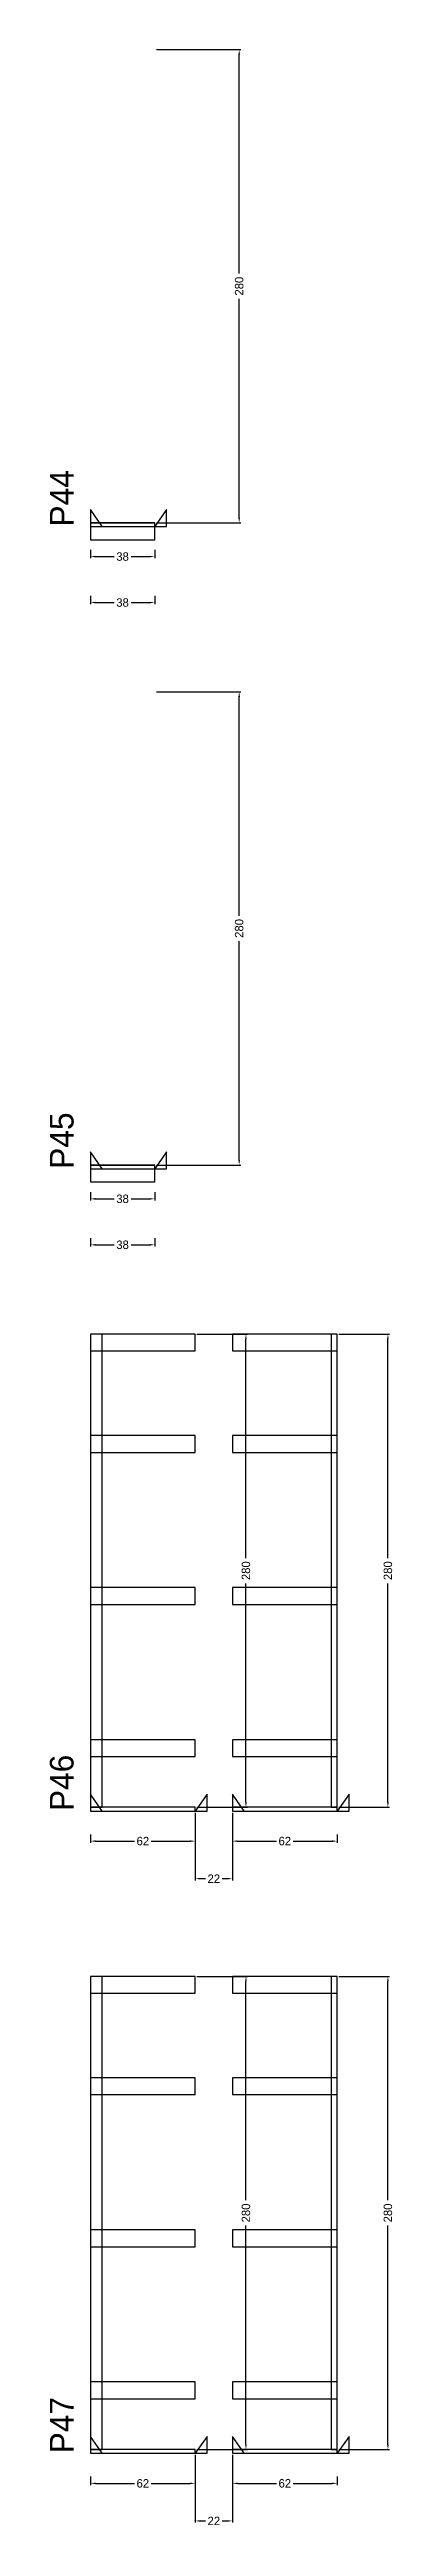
# Model space of a CAD drawing. Header units: centimetres. Extents: x -10500 to 4299, y -12546 to 295.
# Drawn here: x 3976 to 4179, y -9163 to -7698 of the extents above; entities that cross this region are included whole.
import ezdxf

# ---------------------------------------------------------------- set-up
doc = ezdxf.new("R2010")
doc.units = ezdxf.units.CM
for name, color, linetype in [('COTA', 241, 'Continuous'), ('NOMENCLATURA', 7, 'Continuous'), ('SARR_2.2x10', 60, 'Continuous'), ('SARR_2.2x7', 40, 'Continuous')]:
    doc.layers.add(name, color=color, linetype=linetype)
doc.dimstyles.new('PAINEL-NOVA', dxfattribs={"dimtxt": 5, "dimasz": 3, "dimexe": 1, "dimexo": 1, "dimgap": 1, "dimtad": 1, "dimcen": 2.5, "dimazin": 3, "dimtfac": 1, "dimtmove": 0, "dimatfit": 3})

msp = doc.modelspace()

# ---------------------------------------------------------------- texts
at = {"layer": 'NOMENCLATURA'}
for s, p in [('P44', (3990, -7980)), ('P45', (3990, -8360)), ('P46', (3990, -8740)), ('P47', (3990, -9120))]:
    msp.add_text(s, height=14, rotation=90, dxfattribs=at).set_placement(p)

# ---------------------------------------------------------------- blocks, each defined once
blk = doc.blocks.new('_CLOSEDFILLED')
at = {"color": 0, "linetype": 'BYBLOCK'}
blk.add_solid([(-1, 0.16), (0, 0), (-1, -0.16)], dxfattribs=at)
blk = doc.blocks.new('*D805')
for p, q in [((4000, -9133.8), (4000, -9138.8)), ((4003, -9137.8), (4026, -9137.8)), ((4036, -9137.8), (4059, -9137.8)), ((4062, -9133.8), (4062, -9138.8))]:
    blk.add_line(p, q)
at = {"layer": 'Defpoints'}
for p in [(4000, -9132.8), (4000, -9137.8), (4062, -9132.8)]:
    blk.add_point(p, dxfattribs=at)
at = {"layer": 'SARR_2.2x10', "xscale": 3, "yscale": 3, "rotation": 180}
blk.add_blockref('_CLOSEDFILLED', (4000, -9137.8), dxfattribs=at)
at = {"layer": 'SARR_2.2x10', "xscale": 3, "yscale": 3}
blk.add_blockref('_CLOSEDFILLED', (4062, -9137.8), dxfattribs=at)
at = {"layer": 'SARR_2.2x10', "insert": (4031, -9137.8), "char_height": 5, "attachment_point": 5}
blk.add_mtext('62', dxfattribs=at)
blk = doc.blocks.new('*D806')
for p, q in [((4063, -8837.8), (4093, -8837.8)), ((4092, -8970.3), (4092, -8840.8)), ((4092, -9114.8), (4092, -8985.3)), ((4063, -9117.8), (4093, -9117.8))]:
    blk.add_line(p, q)
at = {"layer": 'Defpoints'}
for p in [(4062, -8837.8), (4062, -9117.8), (4092, -9117.8)]:
    blk.add_point(p, dxfattribs=at)
at = {"layer": 'SARR_2.2x10', "xscale": 3, "yscale": 3}
for p, rotation in [((4092, -8837.8), 90), ((4092, -9117.8), 270)]:
    blk.add_blockref('_CLOSEDFILLED', p, dxfattribs=dict(at, rotation=rotation))
at = {"layer": 'SARR_2.2x10', "insert": (4092, -8977.8), "char_height": 5, "attachment_point": 5, "rotation": 90}
blk.add_mtext('280', dxfattribs=at)
blk = doc.blocks.new('GRA-E')
at = {"layer": 'SARR_2.2x7'}
blk.add_lwpolyline([(0, 0), (7, 0), (0, 10)], close=True, dxfattribs=at)
blk = doc.blocks.new('GRA-D')
at = {"layer": 'SARR_2.2x7'}
blk.add_lwpolyline([(0, 0), (7, 0), (7, 10)], close=True, dxfattribs=at)
blk = doc.blocks.new('*D807')
for p, q in [((4084, -9133.8), (4084, -9138.8)), ((4087, -9137.8), (4110, -9137.8)), ((4120, -9137.8), (4143, -9137.8)), ((4146, -9133.8), (4146, -9138.8))]:
    blk.add_line(p, q)
at = {"layer": 'Defpoints'}
for p in [(4084, -9132.8), (4084, -9137.8), (4146, -9132.8)]:
    blk.add_point(p, dxfattribs=at)
at = {"layer": 'SARR_2.2x10', "xscale": 3, "yscale": 3, "rotation": 180}
blk.add_blockref('_CLOSEDFILLED', (4084, -9137.8), dxfattribs=at)
at = {"layer": 'SARR_2.2x10', "xscale": 3, "yscale": 3}
blk.add_blockref('_CLOSEDFILLED', (4146, -9137.8), dxfattribs=at)
at = {"layer": 'SARR_2.2x10', "insert": (4115, -9137.8), "char_height": 5, "attachment_point": 5}
blk.add_mtext('62', dxfattribs=at)
blk = doc.blocks.new('*D808')
for p, q in [((4147, -8837.8), (4177, -8837.8)), ((4176, -8970.3), (4176, -8840.8)), ((4176, -9114.8), (4176, -8985.3)), ((4147, -9117.8), (4177, -9117.8))]:
    blk.add_line(p, q)
at = {"layer": 'Defpoints'}
for p in [(4146, -8837.8), (4146, -9117.8), (4176, -9117.8)]:
    blk.add_point(p, dxfattribs=at)
at = {"layer": 'SARR_2.2x10', "xscale": 3, "yscale": 3}
for p, rotation in [((4176, -8837.8), 90), ((4176, -9117.8), 270)]:
    blk.add_blockref('_CLOSEDFILLED', p, dxfattribs=dict(at, rotation=rotation))
at = {"layer": 'SARR_2.2x10', "insert": (4176, -8977.8), "char_height": 5, "attachment_point": 5, "rotation": 90}
blk.add_mtext('280', dxfattribs=at)
blk = doc.blocks.new('*D809')
for p, q in [((4147, -8837.8), (4177, -8837.8)), ((4176, -8970.3), (4176, -8840.8)), ((4176, -9114.8), (4176, -8985.3)), ((4147, -9117.8), (4177, -9117.8))]:
    blk.add_line(p, q)
at = {"layer": 'Defpoints'}
for p in [(4146, -8837.8), (4146, -9117.8), (4176, -9117.8)]:
    blk.add_point(p, dxfattribs=at)
at = {"layer": 'SARR_2.2x10', "xscale": 3, "yscale": 3}
for p, rotation in [((4176, -8837.8), 90), ((4176, -9117.8), 270)]:
    blk.add_blockref('_CLOSEDFILLED', p, dxfattribs=dict(at, rotation=rotation))
at = {"layer": 'SARR_2.2x10', "insert": (4176, -8977.8), "char_height": 5, "attachment_point": 5, "rotation": 90}
blk.add_mtext('280', dxfattribs=at)
blk = doc.blocks.new('*D810')
for p, q in [((4147, -8837.8), (4177, -8837.8)), ((4176, -8970.3), (4176, -8840.8)), ((4176, -9114.8), (4176, -8985.3)), ((4147, -9117.8), (4177, -9117.8))]:
    blk.add_line(p, q)
at = {"layer": 'Defpoints'}
for p in [(4146, -8837.8), (4146, -9117.8), (4176, -9117.8)]:
    blk.add_point(p, dxfattribs=at)
at = {"layer": 'SARR_2.2x10', "xscale": 3, "yscale": 3}
for p, rotation in [((4176, -8837.8), 90), ((4176, -9117.8), 270)]:
    blk.add_blockref('_CLOSEDFILLED', p, dxfattribs=dict(at, rotation=rotation))
at = {"layer": 'SARR_2.2x10', "insert": (4176, -8977.8), "char_height": 5, "attachment_point": 5, "rotation": 90}
blk.add_mtext('280', dxfattribs=at)
blk = doc.blocks.new('*D811')
for p, q in [((4147, -8837.8), (4177, -8837.8)), ((4176, -8970.3), (4176, -8840.8)), ((4176, -9114.8), (4176, -8985.3)), ((4147, -9117.8), (4177, -9117.8))]:
    blk.add_line(p, q)
at = {"layer": 'Defpoints'}
for p in [(4146, -8837.8), (4146, -9117.8), (4176, -9117.8)]:
    blk.add_point(p, dxfattribs=at)
at = {"layer": 'SARR_2.2x10', "xscale": 3, "yscale": 3}
for p, rotation in [((4176, -8837.8), 90), ((4176, -9117.8), 270)]:
    blk.add_blockref('_CLOSEDFILLED', p, dxfattribs=dict(at, rotation=rotation))
at = {"layer": 'SARR_2.2x10', "insert": (4176, -8977.8), "char_height": 5, "attachment_point": 5, "rotation": 90}
blk.add_mtext('280', dxfattribs=at)
blk = doc.blocks.new('*D812')
for p, q in [((4147, -8837.8), (4177, -8837.8)), ((4176, -8970.3), (4176, -8840.8)), ((4176, -9114.8), (4176, -8985.3)), ((4147, -9117.8), (4177, -9117.8))]:
    blk.add_line(p, q)
at = {"layer": 'Defpoints'}
for p in [(4146, -8837.8), (4146, -9117.8), (4176, -9117.8)]:
    blk.add_point(p, dxfattribs=at)
at = {"layer": 'SARR_2.2x10', "xscale": 3, "yscale": 3}
for p, rotation in [((4176, -8837.8), 90), ((4176, -9117.8), 270)]:
    blk.add_blockref('_CLOSEDFILLED', p, dxfattribs=dict(at, rotation=rotation))
at = {"layer": 'SARR_2.2x10', "insert": (4176, -8977.8), "char_height": 5, "attachment_point": 5, "rotation": 90}
blk.add_mtext('280', dxfattribs=at)
blk = doc.blocks.new('*D813')
for p, q in [((4147, -8837.8), (4177, -8837.8)), ((4176, -8970.3), (4176, -8840.8)), ((4176, -9114.8), (4176, -8985.3)), ((4147, -9117.8), (4177, -9117.8))]:
    blk.add_line(p, q)
at = {"layer": 'Defpoints'}
for p in [(4146, -8837.8), (4146, -9117.8), (4176, -9117.8)]:
    blk.add_point(p, dxfattribs=at)
at = {"layer": 'SARR_2.2x10', "xscale": 3, "yscale": 3}
for p, rotation in [((4176, -8837.8), 90), ((4176, -9117.8), 270)]:
    blk.add_blockref('_CLOSEDFILLED', p, dxfattribs=dict(at, rotation=rotation))
at = {"layer": 'SARR_2.2x10', "insert": (4176, -8977.8), "char_height": 5, "attachment_point": 5, "rotation": 90}
blk.add_mtext('280', dxfattribs=at)
blk = doc.blocks.new('*D814')
for p, q in [((4147, -8837.8), (4177, -8837.8)), ((4176, -8970.3), (4176, -8840.8)), ((4176, -9114.8), (4176, -8985.3)), ((4147, -9117.8), (4177, -9117.8))]:
    blk.add_line(p, q)
at = {"layer": 'Defpoints'}
for p in [(4146, -8837.8), (4146, -9117.8), (4176, -9117.8)]:
    blk.add_point(p, dxfattribs=at)
at = {"layer": 'SARR_2.2x10', "xscale": 3, "yscale": 3}
for p, rotation in [((4176, -8837.8), 90), ((4176, -9117.8), 270)]:
    blk.add_blockref('_CLOSEDFILLED', p, dxfattribs=dict(at, rotation=rotation))
at = {"layer": 'SARR_2.2x10', "insert": (4176, -8977.8), "char_height": 5, "attachment_point": 5, "rotation": 90}
blk.add_mtext('280', dxfattribs=at)
blk = doc.blocks.new('*D815')
for p, q in [((4147, -8837.8), (4177, -8837.8)), ((4176, -8970.3), (4176, -8840.8)), ((4176, -9114.8), (4176, -8985.3)), ((4147, -9117.8), (4177, -9117.8))]:
    blk.add_line(p, q)
at = {"layer": 'Defpoints'}
for p in [(4146, -8837.8), (4146, -9117.8), (4176, -9117.8)]:
    blk.add_point(p, dxfattribs=at)
at = {"layer": 'SARR_2.2x10', "xscale": 3, "yscale": 3}
for p, rotation in [((4176, -8837.8), 90), ((4176, -9117.8), 270)]:
    blk.add_blockref('_CLOSEDFILLED', p, dxfattribs=dict(at, rotation=rotation))
at = {"layer": 'SARR_2.2x10', "insert": (4176, -8977.8), "char_height": 5, "attachment_point": 5, "rotation": 90}
blk.add_mtext('280', dxfattribs=at)
blk = doc.blocks.new('*D816')
for p, q in [((4147, -8837.8), (4177, -8837.8)), ((4176, -8970.3), (4176, -8840.8)), ((4176, -9114.8), (4176, -8985.3)), ((4147, -9117.8), (4177, -9117.8))]:
    blk.add_line(p, q)
at = {"layer": 'Defpoints'}
for p in [(4146, -8837.8), (4146, -9117.8), (4176, -9117.8)]:
    blk.add_point(p, dxfattribs=at)
at = {"layer": 'SARR_2.2x10', "xscale": 3, "yscale": 3}
for p, rotation in [((4176, -8837.8), 90), ((4176, -9117.8), 270)]:
    blk.add_blockref('_CLOSEDFILLED', p, dxfattribs=dict(at, rotation=rotation))
at = {"layer": 'SARR_2.2x10', "insert": (4176, -8977.8), "char_height": 5, "attachment_point": 5, "rotation": 90}
blk.add_mtext('280', dxfattribs=at)
blk = doc.blocks.new('*D817')
for p, q in [((4147, -8837.8), (4177, -8837.8)), ((4176, -8970.3), (4176, -8840.8)), ((4176, -9114.8), (4176, -8985.3)), ((4147, -9117.8), (4177, -9117.8))]:
    blk.add_line(p, q)
at = {"layer": 'Defpoints'}
for p in [(4146, -8837.8), (4146, -9117.8), (4176, -9117.8)]:
    blk.add_point(p, dxfattribs=at)
at = {"layer": 'SARR_2.2x10', "xscale": 3, "yscale": 3}
for p, rotation in [((4176, -8837.8), 90), ((4176, -9117.8), 270)]:
    blk.add_blockref('_CLOSEDFILLED', p, dxfattribs=dict(at, rotation=rotation))
at = {"layer": 'SARR_2.2x10', "insert": (4176, -8977.8), "char_height": 5, "attachment_point": 5, "rotation": 90}
blk.add_mtext('280', dxfattribs=at)
blk = doc.blocks.new('*D818')
for p, q in [((4062, -9121), (4062, -9161)), ((4084, -9121), (4084, -9161)), ((4065, -9160), (4068, -9160)), ((4078, -9160), (4081, -9160))]:
    blk.add_line(p, q)
at = {"layer": 'Defpoints'}
for p in [(4062, -9120), (4084, -9120), (4062, -9160)]:
    blk.add_point(p, dxfattribs=at)
at = {"layer": 'COTA', "xscale": 3, "yscale": 3, "rotation": 180}
blk.add_blockref('_CLOSEDFILLED', (4062, -9160), dxfattribs=at)
at = {"layer": 'COTA', "xscale": 3, "yscale": 3}
blk.add_blockref('_CLOSEDFILLED', (4084, -9160), dxfattribs=at)
at = {"layer": 'COTA', "insert": (4073, -9160), "char_height": 5, "attachment_point": 5}
blk.add_mtext('22', dxfattribs=at)
blk = doc.blocks.new('*D771')
for p, q in [((4000, -8753.8), (4000, -8758.8)), ((4003, -8757.8), (4026, -8757.8)), ((4036, -8757.8), (4059, -8757.8)), ((4062, -8753.8), (4062, -8758.8))]:
    blk.add_line(p, q)
at = {"layer": 'Defpoints'}
for p in [(4000, -8752.8), (4000, -8757.8), (4062, -8752.8)]:
    blk.add_point(p, dxfattribs=at)
at = {"layer": 'SARR_2.2x10', "xscale": 3, "yscale": 3, "rotation": 180}
blk.add_blockref('_CLOSEDFILLED', (4000, -8757.8), dxfattribs=at)
at = {"layer": 'SARR_2.2x10', "xscale": 3, "yscale": 3}
blk.add_blockref('_CLOSEDFILLED', (4062, -8757.8), dxfattribs=at)
at = {"layer": 'SARR_2.2x10', "insert": (4031, -8757.8), "char_height": 5, "attachment_point": 5}
blk.add_mtext('62', dxfattribs=at)
blk = doc.blocks.new('*D772')
for p, q in [((4063, -8457.8), (4093, -8457.8)), ((4092, -8590.3), (4092, -8460.8)), ((4092, -8734.8), (4092, -8605.3)), ((4063, -8737.8), (4093, -8737.8))]:
    blk.add_line(p, q)
at = {"layer": 'Defpoints'}
for p in [(4062, -8457.8), (4062, -8737.8), (4092, -8737.8)]:
    blk.add_point(p, dxfattribs=at)
at = {"layer": 'SARR_2.2x10', "xscale": 3, "yscale": 3}
for p, rotation in [((4092, -8457.8), 90), ((4092, -8737.8), 270)]:
    blk.add_blockref('_CLOSEDFILLED', p, dxfattribs=dict(at, rotation=rotation))
at = {"layer": 'SARR_2.2x10', "insert": (4092, -8597.8), "char_height": 5, "attachment_point": 5, "rotation": 90}
blk.add_mtext('280', dxfattribs=at)
blk = doc.blocks.new('*D773')
for p, q in [((4084, -8753.8), (4084, -8758.8)), ((4087, -8757.8), (4110, -8757.8)), ((4120, -8757.8), (4143, -8757.8)), ((4146, -8753.8), (4146, -8758.8))]:
    blk.add_line(p, q)
at = {"layer": 'Defpoints'}
for p in [(4084, -8752.8), (4084, -8757.8), (4146, -8752.8)]:
    blk.add_point(p, dxfattribs=at)
at = {"layer": 'SARR_2.2x10', "xscale": 3, "yscale": 3, "rotation": 180}
blk.add_blockref('_CLOSEDFILLED', (4084, -8757.8), dxfattribs=at)
at = {"layer": 'SARR_2.2x10', "xscale": 3, "yscale": 3}
blk.add_blockref('_CLOSEDFILLED', (4146, -8757.8), dxfattribs=at)
at = {"layer": 'SARR_2.2x10', "insert": (4115, -8757.8), "char_height": 5, "attachment_point": 5}
blk.add_mtext('62', dxfattribs=at)
blk = doc.blocks.new('*D774')
for p, q in [((4147, -8457.8), (4177, -8457.8)), ((4176, -8590.3), (4176, -8460.8)), ((4176, -8734.8), (4176, -8605.3)), ((4147, -8737.8), (4177, -8737.8))]:
    blk.add_line(p, q)
at = {"layer": 'Defpoints'}
for p in [(4146, -8457.8), (4146, -8737.8), (4176, -8737.8)]:
    blk.add_point(p, dxfattribs=at)
at = {"layer": 'SARR_2.2x10', "xscale": 3, "yscale": 3}
for p, rotation in [((4176, -8457.8), 90), ((4176, -8737.8), 270)]:
    blk.add_blockref('_CLOSEDFILLED', p, dxfattribs=dict(at, rotation=rotation))
at = {"layer": 'SARR_2.2x10', "insert": (4176, -8597.8), "char_height": 5, "attachment_point": 5, "rotation": 90}
blk.add_mtext('280', dxfattribs=at)
blk = doc.blocks.new('*D775')
for p, q in [((4147, -8457.8), (4177, -8457.8)), ((4176, -8590.3), (4176, -8460.8)), ((4176, -8734.8), (4176, -8605.3)), ((4147, -8737.8), (4177, -8737.8))]:
    blk.add_line(p, q)
at = {"layer": 'Defpoints'}
for p in [(4146, -8457.8), (4146, -8737.8), (4176, -8737.8)]:
    blk.add_point(p, dxfattribs=at)
at = {"layer": 'SARR_2.2x10', "xscale": 3, "yscale": 3}
for p, rotation in [((4176, -8457.8), 90), ((4176, -8737.8), 270)]:
    blk.add_blockref('_CLOSEDFILLED', p, dxfattribs=dict(at, rotation=rotation))
at = {"layer": 'SARR_2.2x10', "insert": (4176, -8597.8), "char_height": 5, "attachment_point": 5, "rotation": 90}
blk.add_mtext('280', dxfattribs=at)
blk = doc.blocks.new('*D776')
for p, q in [((4147, -8457.8), (4177, -8457.8)), ((4176, -8590.3), (4176, -8460.8)), ((4176, -8734.8), (4176, -8605.3)), ((4147, -8737.8), (4177, -8737.8))]:
    blk.add_line(p, q)
at = {"layer": 'Defpoints'}
for p in [(4146, -8457.8), (4146, -8737.8), (4176, -8737.8)]:
    blk.add_point(p, dxfattribs=at)
at = {"layer": 'SARR_2.2x10', "xscale": 3, "yscale": 3}
for p, rotation in [((4176, -8457.8), 90), ((4176, -8737.8), 270)]:
    blk.add_blockref('_CLOSEDFILLED', p, dxfattribs=dict(at, rotation=rotation))
at = {"layer": 'SARR_2.2x10', "insert": (4176, -8597.8), "char_height": 5, "attachment_point": 5, "rotation": 90}
blk.add_mtext('280', dxfattribs=at)
blk = doc.blocks.new('*D777')
for p, q in [((4147, -8457.8), (4177, -8457.8)), ((4176, -8590.3), (4176, -8460.8)), ((4176, -8734.8), (4176, -8605.3)), ((4147, -8737.8), (4177, -8737.8))]:
    blk.add_line(p, q)
at = {"layer": 'Defpoints'}
for p in [(4146, -8457.8), (4146, -8737.8), (4176, -8737.8)]:
    blk.add_point(p, dxfattribs=at)
at = {"layer": 'SARR_2.2x10', "xscale": 3, "yscale": 3}
for p, rotation in [((4176, -8457.8), 90), ((4176, -8737.8), 270)]:
    blk.add_blockref('_CLOSEDFILLED', p, dxfattribs=dict(at, rotation=rotation))
at = {"layer": 'SARR_2.2x10', "insert": (4176, -8597.8), "char_height": 5, "attachment_point": 5, "rotation": 90}
blk.add_mtext('280', dxfattribs=at)
blk = doc.blocks.new('*D778')
for p, q in [((4147, -8457.8), (4177, -8457.8)), ((4176, -8590.3), (4176, -8460.8)), ((4176, -8734.8), (4176, -8605.3)), ((4147, -8737.8), (4177, -8737.8))]:
    blk.add_line(p, q)
at = {"layer": 'Defpoints'}
for p in [(4146, -8457.8), (4146, -8737.8), (4176, -8737.8)]:
    blk.add_point(p, dxfattribs=at)
at = {"layer": 'SARR_2.2x10', "xscale": 3, "yscale": 3}
for p, rotation in [((4176, -8457.8), 90), ((4176, -8737.8), 270)]:
    blk.add_blockref('_CLOSEDFILLED', p, dxfattribs=dict(at, rotation=rotation))
at = {"layer": 'SARR_2.2x10', "insert": (4176, -8597.8), "char_height": 5, "attachment_point": 5, "rotation": 90}
blk.add_mtext('280', dxfattribs=at)
blk = doc.blocks.new('*D779')
for p, q in [((4147, -8457.8), (4177, -8457.8)), ((4176, -8590.3), (4176, -8460.8)), ((4176, -8734.8), (4176, -8605.3)), ((4147, -8737.8), (4177, -8737.8))]:
    blk.add_line(p, q)
at = {"layer": 'Defpoints'}
for p in [(4146, -8457.8), (4146, -8737.8), (4176, -8737.8)]:
    blk.add_point(p, dxfattribs=at)
at = {"layer": 'SARR_2.2x10', "xscale": 3, "yscale": 3}
for p, rotation in [((4176, -8457.8), 90), ((4176, -8737.8), 270)]:
    blk.add_blockref('_CLOSEDFILLED', p, dxfattribs=dict(at, rotation=rotation))
at = {"layer": 'SARR_2.2x10', "insert": (4176, -8597.8), "char_height": 5, "attachment_point": 5, "rotation": 90}
blk.add_mtext('280', dxfattribs=at)
blk = doc.blocks.new('*D780')
for p, q in [((4147, -8457.8), (4177, -8457.8)), ((4176, -8590.3), (4176, -8460.8)), ((4176, -8734.8), (4176, -8605.3)), ((4147, -8737.8), (4177, -8737.8))]:
    blk.add_line(p, q)
at = {"layer": 'Defpoints'}
for p in [(4146, -8457.8), (4146, -8737.8), (4176, -8737.8)]:
    blk.add_point(p, dxfattribs=at)
at = {"layer": 'SARR_2.2x10', "xscale": 3, "yscale": 3}
for p, rotation in [((4176, -8457.8), 90), ((4176, -8737.8), 270)]:
    blk.add_blockref('_CLOSEDFILLED', p, dxfattribs=dict(at, rotation=rotation))
at = {"layer": 'SARR_2.2x10', "insert": (4176, -8597.8), "char_height": 5, "attachment_point": 5, "rotation": 90}
blk.add_mtext('280', dxfattribs=at)
blk = doc.blocks.new('*D781')
for p, q in [((4147, -8457.8), (4177, -8457.8)), ((4176, -8590.3), (4176, -8460.8)), ((4176, -8734.8), (4176, -8605.3)), ((4147, -8737.8), (4177, -8737.8))]:
    blk.add_line(p, q)
at = {"layer": 'Defpoints'}
for p in [(4146, -8457.8), (4146, -8737.8), (4176, -8737.8)]:
    blk.add_point(p, dxfattribs=at)
at = {"layer": 'SARR_2.2x10', "xscale": 3, "yscale": 3}
for p, rotation in [((4176, -8457.8), 90), ((4176, -8737.8), 270)]:
    blk.add_blockref('_CLOSEDFILLED', p, dxfattribs=dict(at, rotation=rotation))
at = {"layer": 'SARR_2.2x10', "insert": (4176, -8597.8), "char_height": 5, "attachment_point": 5, "rotation": 90}
blk.add_mtext('280', dxfattribs=at)
blk = doc.blocks.new('*D782')
for p, q in [((4147, -8457.8), (4177, -8457.8)), ((4176, -8590.3), (4176, -8460.8)), ((4176, -8734.8), (4176, -8605.3)), ((4147, -8737.8), (4177, -8737.8))]:
    blk.add_line(p, q)
at = {"layer": 'Defpoints'}
for p in [(4146, -8457.8), (4146, -8737.8), (4176, -8737.8)]:
    blk.add_point(p, dxfattribs=at)
at = {"layer": 'SARR_2.2x10', "xscale": 3, "yscale": 3}
for p, rotation in [((4176, -8457.8), 90), ((4176, -8737.8), 270)]:
    blk.add_blockref('_CLOSEDFILLED', p, dxfattribs=dict(at, rotation=rotation))
at = {"layer": 'SARR_2.2x10', "insert": (4176, -8597.8), "char_height": 5, "attachment_point": 5, "rotation": 90}
blk.add_mtext('280', dxfattribs=at)
blk = doc.blocks.new('*D783')
for p, q in [((4147, -8457.8), (4177, -8457.8)), ((4176, -8590.3), (4176, -8460.8)), ((4176, -8734.8), (4176, -8605.3)), ((4147, -8737.8), (4177, -8737.8))]:
    blk.add_line(p, q)
at = {"layer": 'Defpoints'}
for p in [(4146, -8457.8), (4146, -8737.8), (4176, -8737.8)]:
    blk.add_point(p, dxfattribs=at)
at = {"layer": 'SARR_2.2x10', "xscale": 3, "yscale": 3}
for p, rotation in [((4176, -8457.8), 90), ((4176, -8737.8), 270)]:
    blk.add_blockref('_CLOSEDFILLED', p, dxfattribs=dict(at, rotation=rotation))
at = {"layer": 'SARR_2.2x10', "insert": (4176, -8597.8), "char_height": 5, "attachment_point": 5, "rotation": 90}
blk.add_mtext('280', dxfattribs=at)
blk = doc.blocks.new('*D784')
for p, q in [((4062, -8741), (4062, -8781)), ((4084, -8741), (4084, -8781)), ((4065, -8780), (4068, -8780)), ((4078, -8780), (4081, -8780))]:
    blk.add_line(p, q)
at = {"layer": 'Defpoints'}
for p in [(4062, -8740), (4084, -8740), (4062, -8780)]:
    blk.add_point(p, dxfattribs=at)
at = {"layer": 'COTA', "xscale": 3, "yscale": 3, "rotation": 180}
blk.add_blockref('_CLOSEDFILLED', (4062, -8780), dxfattribs=at)
at = {"layer": 'COTA', "xscale": 3, "yscale": 3}
blk.add_blockref('_CLOSEDFILLED', (4084, -8780), dxfattribs=at)
at = {"layer": 'COTA', "insert": (4073, -8780), "char_height": 5, "attachment_point": 5}
blk.add_mtext('22', dxfattribs=at)
blk = doc.blocks.new('*D745')
for p, q in [((4000, -8373.8), (4000, -8378.8)), ((4003, -8377.8), (4014, -8377.8)), ((4024, -8377.8), (4035, -8377.8)), ((4038, -8373.8), (4038, -8378.8))]:
    blk.add_line(p, q)
at = {"layer": 'Defpoints'}
for p in [(4000, -8372.8), (4000, -8377.8), (4038, -8372.8)]:
    blk.add_point(p, dxfattribs=at)
at = {"layer": 'SARR_2.2x10', "xscale": 3, "yscale": 3, "rotation": 180}
blk.add_blockref('_CLOSEDFILLED', (4000, -8377.8), dxfattribs=at)
at = {"layer": 'SARR_2.2x10', "xscale": 3, "yscale": 3}
blk.add_blockref('_CLOSEDFILLED', (4038, -8377.8), dxfattribs=at)
at = {"layer": 'SARR_2.2x10', "insert": (4019, -8377.8), "char_height": 5, "attachment_point": 5}
blk.add_mtext('38', dxfattribs=at)
blk = doc.blocks.new('*D746')
for p, q in [((4039, -8077.8), (4089, -8077.8)), ((4088, -8210.3), (4088, -8080.8)), ((4088, -8354.8), (4088, -8225.3)), ((4039, -8357.8), (4089, -8357.8))]:
    blk.add_line(p, q)
at = {"layer": 'Defpoints'}
for p in [(4038, -8077.8), (4038, -8357.8), (4088, -8357.8)]:
    blk.add_point(p, dxfattribs=at)
at = {"layer": 'SARR_2.2x10', "xscale": 3, "yscale": 3}
for p, rotation in [((4088, -8077.8), 90), ((4088, -8357.8), 270)]:
    blk.add_blockref('_CLOSEDFILLED', p, dxfattribs=dict(at, rotation=rotation))
at = {"layer": 'SARR_2.2x10', "insert": (4088, -8217.8), "char_height": 5, "attachment_point": 5, "rotation": 90}
blk.add_mtext('280', dxfattribs=at)
blk = doc.blocks.new('*D747')
for p, q in [((4039, -8077.8), (4089, -8077.8)), ((4088, -8210.3), (4088, -8080.8)), ((4088, -8354.8), (4088, -8225.3)), ((4039, -8357.8), (4089, -8357.8))]:
    blk.add_line(p, q)
at = {"layer": 'Defpoints'}
for p in [(4038, -8077.8), (4038, -8357.8), (4088, -8357.8)]:
    blk.add_point(p, dxfattribs=at)
at = {"layer": 'SARR_2.2x10', "xscale": 3, "yscale": 3}
for p, rotation in [((4088, -8077.8), 90), ((4088, -8357.8), 270)]:
    blk.add_blockref('_CLOSEDFILLED', p, dxfattribs=dict(at, rotation=rotation))
at = {"layer": 'SARR_2.2x10', "insert": (4088, -8217.8), "char_height": 5, "attachment_point": 5, "rotation": 90}
blk.add_mtext('280', dxfattribs=at)
blk = doc.blocks.new('*D748')
for p, q in [((4039, -8077.8), (4089, -8077.8)), ((4088, -8210.3), (4088, -8080.8)), ((4088, -8354.8), (4088, -8225.3)), ((4039, -8357.8), (4089, -8357.8))]:
    blk.add_line(p, q)
at = {"layer": 'Defpoints'}
for p in [(4038, -8077.8), (4038, -8357.8), (4088, -8357.8)]:
    blk.add_point(p, dxfattribs=at)
at = {"layer": 'SARR_2.2x10', "xscale": 3, "yscale": 3}
for p, rotation in [((4088, -8077.8), 90), ((4088, -8357.8), 270)]:
    blk.add_blockref('_CLOSEDFILLED', p, dxfattribs=dict(at, rotation=rotation))
at = {"layer": 'SARR_2.2x10', "insert": (4088, -8217.8), "char_height": 5, "attachment_point": 5, "rotation": 90}
blk.add_mtext('280', dxfattribs=at)
blk = doc.blocks.new('*D749')
for p, q in [((4039, -8077.8), (4089, -8077.8)), ((4088, -8210.3), (4088, -8080.8)), ((4088, -8354.8), (4088, -8225.3)), ((4039, -8357.8), (4089, -8357.8))]:
    blk.add_line(p, q)
at = {"layer": 'Defpoints'}
for p in [(4038, -8077.8), (4038, -8357.8), (4088, -8357.8)]:
    blk.add_point(p, dxfattribs=at)
at = {"layer": 'SARR_2.2x10', "xscale": 3, "yscale": 3}
for p, rotation in [((4088, -8077.8), 90), ((4088, -8357.8), 270)]:
    blk.add_blockref('_CLOSEDFILLED', p, dxfattribs=dict(at, rotation=rotation))
at = {"layer": 'SARR_2.2x10', "insert": (4088, -8217.8), "char_height": 5, "attachment_point": 5, "rotation": 90}
blk.add_mtext('280', dxfattribs=at)
blk = doc.blocks.new('*D750')
for p, q in [((4000, -8401), (4000, -8406)), ((4003, -8405), (4014, -8405)), ((4024, -8405), (4035, -8405)), ((4038, -8401), (4038, -8406))]:
    blk.add_line(p, q)
at = {"layer": 'Defpoints'}
for p in [(4000, -8400), (4000, -8405), (4038, -8400)]:
    blk.add_point(p, dxfattribs=at)
at = {"layer": 'SARR_2.2x10', "xscale": 3, "yscale": 3, "rotation": 180}
blk.add_blockref('_CLOSEDFILLED', (4000, -8405), dxfattribs=at)
at = {"layer": 'SARR_2.2x10', "xscale": 3, "yscale": 3}
blk.add_blockref('_CLOSEDFILLED', (4038, -8405), dxfattribs=at)
at = {"layer": 'SARR_2.2x10', "insert": (4019, -8405), "char_height": 5, "attachment_point": 5}
blk.add_mtext('38', dxfattribs=at)
blk = doc.blocks.new('*D719')
for p, q in [((4000, -7993.8), (4000, -7998.8)), ((4003, -7997.8), (4014, -7997.8)), ((4024, -7997.8), (4035, -7997.8)), ((4038, -7993.8), (4038, -7998.8))]:
    blk.add_line(p, q)
at = {"layer": 'Defpoints'}
for p in [(4000, -7992.8), (4000, -7997.8), (4038, -7992.8)]:
    blk.add_point(p, dxfattribs=at)
at = {"layer": 'SARR_2.2x10', "xscale": 3, "yscale": 3, "rotation": 180}
blk.add_blockref('_CLOSEDFILLED', (4000, -7997.8), dxfattribs=at)
at = {"layer": 'SARR_2.2x10', "xscale": 3, "yscale": 3}
blk.add_blockref('_CLOSEDFILLED', (4038, -7997.8), dxfattribs=at)
at = {"layer": 'SARR_2.2x10', "insert": (4019, -7997.8), "char_height": 5, "attachment_point": 5}
blk.add_mtext('38', dxfattribs=at)
blk = doc.blocks.new('*D720')
for p, q in [((4039, -7697.8), (4089, -7697.8)), ((4088, -7830.3), (4088, -7700.8)), ((4088, -7974.8), (4088, -7845.3)), ((4039, -7977.8), (4089, -7977.8))]:
    blk.add_line(p, q)
at = {"layer": 'Defpoints'}
for p in [(4038, -7697.8), (4038, -7977.8), (4088, -7977.8)]:
    blk.add_point(p, dxfattribs=at)
at = {"layer": 'SARR_2.2x10', "xscale": 3, "yscale": 3}
for p, rotation in [((4088, -7697.8), 90), ((4088, -7977.8), 270)]:
    blk.add_blockref('_CLOSEDFILLED', p, dxfattribs=dict(at, rotation=rotation))
at = {"layer": 'SARR_2.2x10', "insert": (4088, -7837.8), "char_height": 5, "attachment_point": 5, "rotation": 90}
blk.add_mtext('280', dxfattribs=at)
blk = doc.blocks.new('*D721')
for p, q in [((4039, -7697.8), (4089, -7697.8)), ((4088, -7830.3), (4088, -7700.8)), ((4088, -7974.8), (4088, -7845.3)), ((4039, -7977.8), (4089, -7977.8))]:
    blk.add_line(p, q)
at = {"layer": 'Defpoints'}
for p in [(4038, -7697.8), (4038, -7977.8), (4088, -7977.8)]:
    blk.add_point(p, dxfattribs=at)
at = {"layer": 'SARR_2.2x10', "xscale": 3, "yscale": 3}
for p, rotation in [((4088, -7697.8), 90), ((4088, -7977.8), 270)]:
    blk.add_blockref('_CLOSEDFILLED', p, dxfattribs=dict(at, rotation=rotation))
at = {"layer": 'SARR_2.2x10', "insert": (4088, -7837.8), "char_height": 5, "attachment_point": 5, "rotation": 90}
blk.add_mtext('280', dxfattribs=at)
blk = doc.blocks.new('*D722')
for p, q in [((4039, -7697.8), (4089, -7697.8)), ((4088, -7830.3), (4088, -7700.8)), ((4088, -7974.8), (4088, -7845.3)), ((4039, -7977.8), (4089, -7977.8))]:
    blk.add_line(p, q)
at = {"layer": 'Defpoints'}
for p in [(4038, -7697.8), (4038, -7977.8), (4088, -7977.8)]:
    blk.add_point(p, dxfattribs=at)
at = {"layer": 'SARR_2.2x10', "xscale": 3, "yscale": 3}
for p, rotation in [((4088, -7697.8), 90), ((4088, -7977.8), 270)]:
    blk.add_blockref('_CLOSEDFILLED', p, dxfattribs=dict(at, rotation=rotation))
at = {"layer": 'SARR_2.2x10', "insert": (4088, -7837.8), "char_height": 5, "attachment_point": 5, "rotation": 90}
blk.add_mtext('280', dxfattribs=at)
blk = doc.blocks.new('*D723')
for p, q in [((4039, -7697.8), (4089, -7697.8)), ((4088, -7830.3), (4088, -7700.8)), ((4088, -7974.8), (4088, -7845.3)), ((4039, -7977.8), (4089, -7977.8))]:
    blk.add_line(p, q)
at = {"layer": 'Defpoints'}
for p in [(4038, -7697.8), (4038, -7977.8), (4088, -7977.8)]:
    blk.add_point(p, dxfattribs=at)
at = {"layer": 'SARR_2.2x10', "xscale": 3, "yscale": 3}
for p, rotation in [((4088, -7697.8), 90), ((4088, -7977.8), 270)]:
    blk.add_blockref('_CLOSEDFILLED', p, dxfattribs=dict(at, rotation=rotation))
at = {"layer": 'SARR_2.2x10', "insert": (4088, -7837.8), "char_height": 5, "attachment_point": 5, "rotation": 90}
blk.add_mtext('280', dxfattribs=at)
blk = doc.blocks.new('*D724')
for p, q in [((4000, -8021), (4000, -8026)), ((4003, -8025), (4014, -8025)), ((4024, -8025), (4035, -8025)), ((4038, -8021), (4038, -8026))]:
    blk.add_line(p, q)
at = {"layer": 'Defpoints'}
for p in [(4000, -8020), (4000, -8025), (4038, -8020)]:
    blk.add_point(p, dxfattribs=at)
at = {"layer": 'SARR_2.2x10', "xscale": 3, "yscale": 3, "rotation": 180}
blk.add_blockref('_CLOSEDFILLED', (4000, -8025), dxfattribs=at)
at = {"layer": 'SARR_2.2x10', "xscale": 3, "yscale": 3}
blk.add_blockref('_CLOSEDFILLED', (4038, -8025), dxfattribs=at)
at = {"layer": 'SARR_2.2x10', "insert": (4019, -8025), "char_height": 5, "attachment_point": 5}
blk.add_mtext('38', dxfattribs=at)

# ---------------------------------------------------------------- dimensions: what is measured, and where the dimension line sits
at = {"layer": 'COTA'}
for base, p1, p2, picture, middle in [((4062, -8780), (4062, -8740), (4084, -8740), '*D784', (4073, -8780)), ((4062, -9160), (4062, -9120), (4084, -9120), '*D818', (4073, -9160))]:
    dim = msp.add_linear_dim(base=base, p1=p1, p2=p2, dimstyle='PAINEL-NOVA', dxfattribs=at)
    dim.commit()
    dim.dimension.update_dxf_attribs({"geometry": picture, "text_midpoint": middle})
at = {"layer": 'SARR_2.2x10'}
for base, p1, p2, picture, middle in [((4088, -7977.8), (4038, -7977.8), (4038, -7697.8), '*D720', (4088, -7837.8)), ((4088, -7977.8), (4038, -7977.8), (4038, -7697.8), '*D721', (4088, -7837.8)), ((4088, -7977.8), (4038, -7977.8), (4038, -7697.8), '*D722', (4088, -7837.8)), ((4088, -7977.8), (4038, -7977.8), (4038, -7697.8), '*D723', (4088, -7837.8)), ((4088, -8357.8), (4038, -8357.8), (4038, -8077.8), '*D746', (4088, -8217.8)), ((4088, -8357.8), (4038, -8357.8), (4038, -8077.8), '*D747', (4088, -8217.8)), ((4088, -8357.8), (4038, -8357.8), (4038, -8077.8), '*D748', (4088, -8217.8)), ((4088, -8357.8), (4038, -8357.8), (4038, -8077.8), '*D749', (4088, -8217.8)), ((4092, -8737.8), (4062, -8737.8), (4062, -8457.8), '*D772', (4092, -8597.8)), ((4176, -8737.8), (4146, -8737.8), (4146, -8457.8), '*D774', (4176, -8597.8)), ((4176, -8737.8), (4146, -8737.8), (4146, -8457.8), '*D775', (4176, -8597.8)), ((4176, -8737.8), (4146, -8737.8), (4146, -8457.8), '*D776', (4176, -8597.8)), ((4176, -8737.8), (4146, -8737.8), (4146, -8457.8), '*D777', (4176, -8597.8)), ((4176, -8737.8), (4146, -8737.8), (4146, -8457.8), '*D778', (4176, -8597.8)), ((4176, -8737.8), (4146, -8737.8), (4146, -8457.8), '*D779', (4176, -8597.8)), ((4176, -8737.8), (4146, -8737.8), (4146, -8457.8), '*D780', (4176, -8597.8)), ((4176, -8737.8), (4146, -8737.8), (4146, -8457.8), '*D781', (4176, -8597.8)), ((4176, -8737.8), (4146, -8737.8), (4146, -8457.8), '*D782', (4176, -8597.8)), ((4176, -8737.8), (4146, -8737.8), (4146, -8457.8), '*D783', (4176, -8597.8)), ((4092, -9117.8), (4062, -9117.8), (4062, -8837.8), '*D806', (4092, -8977.8)), ((4176, -9117.8), (4146, -9117.8), (4146, -8837.8), '*D808', (4176, -8977.8)), ((4176, -9117.8), (4146, -9117.8), (4146, -8837.8), '*D809', (4176, -8977.8)), ((4176, -9117.8), (4146, -9117.8), (4146, -8837.8), '*D810', (4176, -8977.8)), ((4176, -9117.8), (4146, -9117.8), (4146, -8837.8), '*D811', (4176, -8977.8)), ((4176, -9117.8), (4146, -9117.8), (4146, -8837.8), '*D812', (4176, -8977.8)), ((4176, -9117.8), (4146, -9117.8), (4146, -8837.8), '*D813', (4176, -8977.8)), ((4176, -9117.8), (4146, -9117.8), (4146, -8837.8), '*D814', (4176, -8977.8)), ((4176, -9117.8), (4146, -9117.8), (4146, -8837.8), '*D815', (4176, -8977.8)), ((4176, -9117.8), (4146, -9117.8), (4146, -8837.8), '*D816', (4176, -8977.8)), ((4176, -9117.8), (4146, -9117.8), (4146, -8837.8), '*D817', (4176, -8977.8))]:
    dim = msp.add_linear_dim(base=base, p1=p1, p2=p2, angle=90, dimstyle='PAINEL-NOVA', dxfattribs=at)
    dim.commit()
    dim.dimension.update_dxf_attribs({"geometry": picture, "text_midpoint": middle})
for base, p1, p2, picture, middle in [((4000, -7997.8), (4000, -7992.8), (4038, -7992.8), '*D719', (4019, -7997.8)), ((4000, -8025), (4000, -8020), (4038, -8020), '*D724', (4019, -8025)), ((4000, -8377.8), (4000, -8372.8), (4038, -8372.8), '*D745', (4019, -8377.8)), ((4000, -8405), (4000, -8400), (4038, -8400), '*D750', (4019, -8405)), ((4000, -8757.8), (4000, -8752.8), (4062, -8752.8), '*D771', (4031, -8757.8)), ((4084, -8757.8), (4084, -8752.8), (4146, -8752.8), '*D773', (4115, -8757.8)), ((4000, -9137.8), (4000, -9132.8), (4062, -9132.8), '*D805', (4031, -9137.8)), ((4084, -9137.8), (4084, -9132.8), (4146, -9132.8), '*D807', (4115, -9137.8))]:
    dim = msp.add_linear_dim(base=base, p1=p1, p2=p2, dimstyle='PAINEL-NOVA', dxfattribs=at)
    dim.commit()
    dim.dimension.update_dxf_attribs({"geometry": picture, "text_midpoint": middle})

# ---------------------------------------------------------------- linework, layer by layer
at = {"layer": 'SARR_2.2x10'}
for p, q in [((4038, -7977.8), (4000, -7977.8)), ((4000, -7977.8), (4000, -7987.8)), ((4038, -7987.8), (4038, -7977.8)), ((4000, -7987.8), (4038, -7987.8)), ((4038, -8357.8), (4000, -8357.8)), ((4000, -8357.8), (4000, -8367.8)), ((4000, -8367.8), (4038, -8367.8)), ((4038, -8367.8), (4038, -8357.8)), ((4062, -8457.8), (4000, -8457.8)), ((4000, -8457.8), (4000, -8467.8)), ((4000, -8467.8), (4062, -8467.8)), ((4062, -8467.8), (4062, -8457.8)), ((4146, -8457.8), (4084, -8457.8)), ((4084, -8457.8), (4084, -8467.8)), ((4084, -8467.8), (4146, -8467.8)), ((4146, -8467.8), (4146, -8457.8)), ((4062, -8517.8), (4000, -8517.8)), ((4000, -8517.8), (4000, -8527.8)), ((4000, -8527.8), (4062, -8527.8)), ((4062, -8527.8), (4062, -8517.8)), ((4146, -8517.8), (4084, -8517.8)), ((4084, -8517.8), (4084, -8527.8)), ((4084, -8527.8), (4146, -8527.8)), ((4146, -8527.8), (4146, -8517.8)), ((4062, -8607.8), (4000, -8607.8)), ((4000, -8607.8), (4000, -8617.8)), ((4062, -8617.8), (4062, -8607.8)), ((4146, -8607.8), (4084, -8607.8)), ((4084, -8607.8), (4084, -8617.8)), ((4146, -8617.8), (4146, -8607.8)), ((4000, -8617.8), (4062, -8617.8)), ((4084, -8617.8), (4146, -8617.8)), ((4062, -8697.8), (4000, -8697.8)), ((4000, -8697.8), (4000, -8707.8)), ((4062, -8707.8), (4062, -8697.8)), ((4146, -8697.8), (4084, -8697.8)), ((4084, -8697.8), (4084, -8707.8)), ((4146, -8707.8), (4146, -8697.8)), ((4000, -8707.8), (4062, -8707.8)), ((4084, -8707.8), (4146, -8707.8)), ((4062, -8837.8), (4000, -8837.8)), ((4000, -8837.8), (4000, -8847.8)), ((4000, -8847.8), (4062, -8847.8)), ((4062, -8847.8), (4062, -8837.8)), ((4146, -8837.8), (4084, -8837.8)), ((4084, -8837.8), (4084, -8847.8)), ((4084, -8847.8), (4146, -8847.8)), ((4146, -8847.8), (4146, -8837.8)), ((4062, -8897.8), (4000, -8897.8)), ((4000, -8897.8), (4000, -8907.8)), ((4000, -8907.8), (4062, -8907.8)), ((4062, -8907.8), (4062, -8897.8)), ((4146, -8897.8), (4084, -8897.8)), ((4084, -8897.8), (4084, -8907.8)), ((4084, -8907.8), (4146, -8907.8)), ((4146, -8907.8), (4146, -8897.8)), ((4062, -8987.8), (4000, -8987.8)), ((4000, -8987.8), (4000, -8997.8)), ((4000, -8997.8), (4062, -8997.8)), ((4062, -8997.8), (4062, -8987.8)), ((4146, -8987.8), (4084, -8987.8)), ((4084, -8987.8), (4084, -8997.8)), ((4084, -8997.8), (4146, -8997.8)), ((4146, -8997.8), (4146, -8987.8)), ((4062, -9077.8), (4000, -9077.8)), ((4000, -9077.8), (4000, -9087.8)), ((4062, -9087.8), (4062, -9077.8)), ((4146, -9077.8), (4084, -9077.8)), ((4084, -9077.8), (4084, -9087.8)), ((4146, -9087.8), (4146, -9077.8)), ((4000, -9087.8), (4062, -9087.8)), ((4084, -9087.8), (4146, -9087.8))]:
    msp.add_line(p, q, dxfattribs=at)
at = {"layer": 'SARR_2.2x7'}
for p, q in [((4038, -7977.8), (4000, -7977.8)), ((4000, -7977.8), (4000, -7980)), ((4000, -7977.8), (4007, -7977.8)), ((4000, -7977.8), (4007, -7977.8)), ((4000, -7977.8), (4007, -7977.8)), ((4000, -7977.8), (4007, -7977.8)), ((4000, -7980), (4038, -7980)), ((4007, -7977.8), (4038, -7977.8)), ((4007, -7977.8), (4038, -7977.8)), ((4007, -7977.8), (4038, -7977.8)), ((4007, -7977.8), (4038, -7977.8)), ((4038, -7980), (4038, -7977.8)), ((4038, -8357.8), (4000, -8357.8)), ((4000, -8357.8), (4000, -8360)), ((4000, -8357.8), (4007, -8357.8)), ((4000, -8357.8), (4007, -8357.8)), ((4000, -8357.8), (4007, -8357.8)), ((4000, -8357.8), (4007, -8357.8)), ((4000, -8360), (4038, -8360)), ((4007, -8357.8), (4038, -8357.8)), ((4007, -8357.8), (4038, -8357.8)), ((4007, -8357.8), (4038, -8357.8)), ((4007, -8357.8), (4038, -8357.8)), ((4038, -8360), (4038, -8357.8)), ((4007, -8457.8), (4000, -8457.8)), ((4000, -8457.8), (4000, -8737.8)), ((4007, -8737.8), (4007, -8457.8)), ((4146, -8457.8), (4142.5, -8457.8)), ((4142.5, -8457.8), (4142.5, -8737.8)), ((4146, -8737.8), (4146, -8457.8)), ((4062, -8737.8), (4000, -8737.8)), ((4000, -8737.8), (4000, -8740)), ((4000, -8737.8), (4007, -8737.8)), ((4000, -8740), (4062, -8740)), ((4062, -8740), (4062, -8737.8)), ((4146, -8737.8), (4084, -8737.8)), ((4084, -8737.8), (4084, -8740)), ((4084, -8740), (4146, -8740)), ((4142.5, -8737.8), (4146, -8737.8)), ((4146, -8740), (4146, -8737.8)), ((4007, -8837.8), (4000, -8837.8)), ((4000, -8837.8), (4000, -9117.8)), ((4007, -9117.8), (4007, -8837.8)), ((4146, -8837.8), (4142.5, -8837.8)), ((4142.5, -8837.8), (4142.5, -9117.8)), ((4146, -9117.8), (4146, -8837.8)), ((4062, -9117.8), (4000, -9117.8)), ((4000, -9117.8), (4000, -9120)), ((4000, -9117.8), (4007, -9117.8)), ((4000, -9120), (4062, -9120)), ((4062, -9120), (4062, -9117.8)), ((4146, -9117.8), (4084, -9117.8)), ((4084, -9117.8), (4084, -9120)), ((4084, -9120), (4146, -9120)), ((4142.5, -9117.8), (4146, -9117.8)), ((4146, -9120), (4146, -9117.8))]:
    msp.add_line(p, q, dxfattribs=at)

# ---------------------------------------------------------------- block references
for name, p in [('GRA-E', (4000, -7980)), ('GRA-D', (4038, -7980)), ('GRA-E', (4000, -8360)), ('GRA-D', (4038, -8360)), ('GRA-E', (4000, -8740)), ('GRA-D', (4062, -8740)), ('GRA-E', (4084, -8740)), ('GRA-D', (4146, -8740)), ('GRA-E', (4000, -9120)), ('GRA-D', (4062, -9120)), ('GRA-E', (4084, -9120)), ('GRA-D', (4146, -9120))]:
    msp.add_blockref(name, p, dxfattribs=at)

msp.set_redraw_order([(e.dxf.handle, doc.entitydb.next_handle()) for e in msp.query("TEXT MTEXT ATTDEF DIMENSION ARC_DIMENSION")])  # texts and dimensions are drawn at this point

doc.saveas('drawing.dxf')
